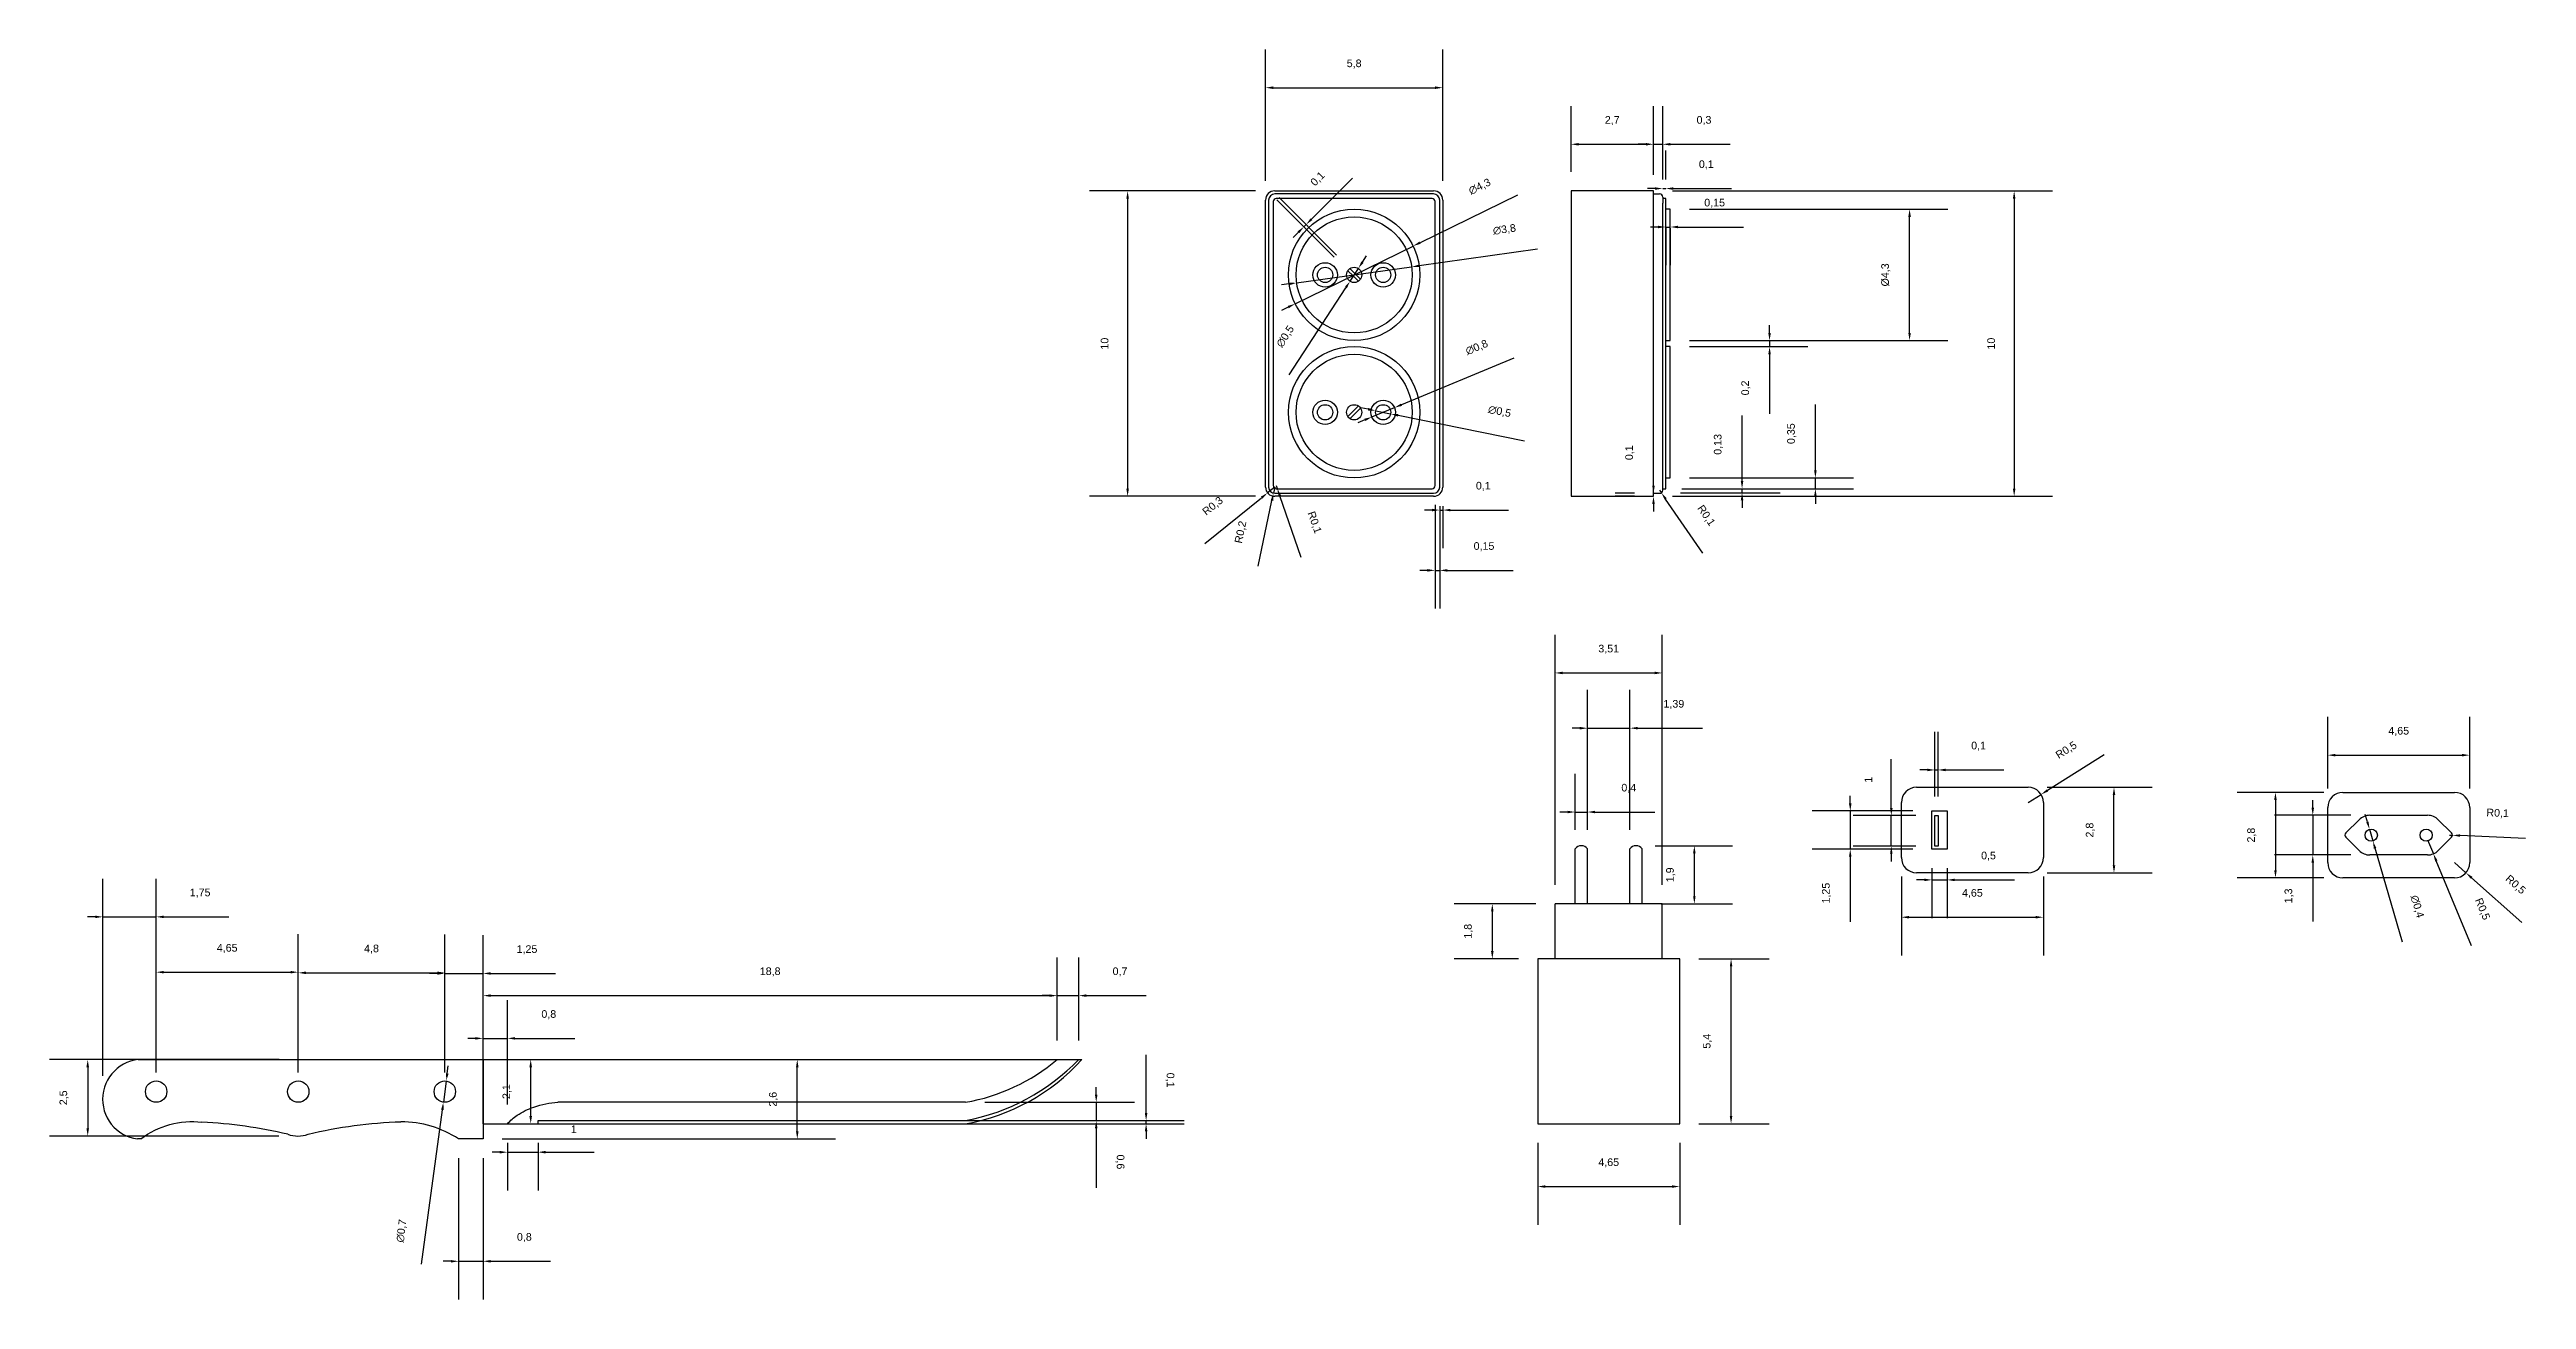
# Model space of a CAD drawing. Header units: millimetres. Extents: x -39.8 to 41.3, y -26.3 to 14.6.
import ezdxf

# ---------------------------------------------------------------- set-up
doc = ezdxf.new("R2010")
doc.units = ezdxf.units.MM
doc.layers.add('Размер', color=3, linetype='Continuous')
doc.styles.get("Standard").update_dxf_attribs({"font": 'arial.ttf'})
doc.dimstyles.new('ISO-25', dxfattribs={"dimtxt": 0.25, "dimasz": 0.25, "dimexe": 1.25, "dimexo": 0.625, "dimtad": 1, "dimtxsty": 'Standard', "dimcen": 2.5, "dimadec": 0, "dimazin": 0, "dimtfac": 1, "dimtmove": 0, "dimatfit": 3, "dimfxl": 1, "dimarcsym": 0})

msp = doc.modelspace()

# ---------------------------------------------------------------- blocks, each defined once
blk = doc.blocks.new('*D1')
at = {"layer": 'Defpoints', "color": 0, "transparency": 16777216}
for p in [(12.7, 11.527), (10, 10), (12.7, 10)]:
    blk.add_point(p, dxfattribs=at)
at = {"layer": 'Размер', "color": 0, "lineweight": -2, "transparency": 16777216}
for p, q in [((10, 10.625), (10, 12.777)), ((12.7, 10.625), (12.7, 12.777)), ((10.25, 11.527), (12.45, 11.527))]:
    blk.add_line(p, q, dxfattribs=at)
at = {"layer": 'Размер', "color": 0, "transparency": 16777216}
for points in [[(10.25, 11.569), (10.25, 11.485), (10, 11.527)], [(12.45, 11.569), (12.45, 11.485), (12.7, 11.527)]]:
    blk.add_solid(points, dxfattribs=at)
at = {"layer": 'Размер', "color": 0, "transparency": 16777216, "insert": (11.35, 12.302), "char_height": 0.25, "attachment_point": 5}
blk.add_mtext('2,7', dxfattribs=at)
blk = doc.blocks.new('*D2')
at = {"layer": 'Defpoints', "color": 0, "transparency": 16777216}
for p in [(13, 11.527), (12.7, 9.9), (13, 9.8)]:
    blk.add_point(p, dxfattribs=at)
at = {"layer": 'Размер', "color": 0, "lineweight": -2, "transparency": 16777216}
for p, q in [((12.7, 10.525), (12.7, 12.777)), ((13, 10.425), (13, 12.777)), ((12.45, 11.527), (12.2, 11.527)), ((12.7, 11.527), (13, 11.527)), ((13.25, 11.527), (15.205, 11.527))]:
    blk.add_line(p, q, dxfattribs=at)
at = {"layer": 'Размер', "color": 0, "transparency": 16777216}
for points in [[(12.45, 11.569), (12.45, 11.485), (12.7, 11.527)], [(13.25, 11.569), (13.25, 11.485), (13, 11.527)]]:
    blk.add_solid(points, dxfattribs=at)
at = {"layer": 'Размер', "color": 0, "transparency": 16777216, "insert": (14.353, 12.302), "char_height": 0.25, "attachment_point": 5}
blk.add_mtext('0,3', dxfattribs=at)
blk = doc.blocks.new('*D3')
at = {"layer": 'Defpoints', "color": 0, "transparency": 16777216}
for p in [(13, 9.75), (13.1, 10.077), (13.1, 9.75)]:
    blk.add_point(p, dxfattribs=at)
at = {"layer": 'Размер', "color": 0, "lineweight": -2, "transparency": 16777216}
for p, q in [((13, 10.375), (13, 11.327)), ((13.1, 10.375), (13.1, 11.327)), ((12.75, 10.077), (12.5, 10.077)), ((13, 10.077), (13.1, 10.077)), ((13.35, 10.077), (15.257, 10.077))]:
    blk.add_line(p, q, dxfattribs=at)
at = {"layer": 'Размер', "color": 0, "transparency": 16777216}
for points in [[(12.75, 10.118), (12.75, 10.035), (13, 10.077)], [(13.35, 10.118), (13.35, 10.035), (13.1, 10.077)]]:
    blk.add_solid(points, dxfattribs=at)
at = {"layer": 'Размер', "color": 0, "transparency": 16777216, "insert": (14.428, 10.852), "char_height": 0.25, "attachment_point": 5}
blk.add_mtext('0,1', dxfattribs=at)
blk = doc.blocks.new('*D4')
at = {"layer": 'Defpoints', "color": 0, "transparency": 16777216}
for p in [(13.1, 9.4), (13.25, 9.4), (13.25, 8.818)]:
    blk.add_point(p, dxfattribs=at)
at = {"layer": 'Размер', "color": 0, "lineweight": -2, "transparency": 16777216}
for p, q in [((12.85, 8.818), (12.6, 8.818)), ((13.1, 8.818), (13.25, 8.818)), ((13.1, 8.775), (13.1, 7.568)), ((13.25, 8.775), (13.25, 7.568)), ((13.5, 8.818), (15.651, 8.818))]:
    blk.add_line(p, q, dxfattribs=at)
at = {"layer": 'Размер', "color": 0, "transparency": 16777216}
for points in [[(12.85, 8.86), (12.85, 8.777), (13.1, 8.818)], [(13.5, 8.86), (13.5, 8.777), (13.25, 8.818)]]:
    blk.add_solid(points, dxfattribs=at)
at = {"layer": 'Размер', "color": 0, "transparency": 16777216, "insert": (14.701, 9.594), "char_height": 0.25, "attachment_point": 5}
blk.add_mtext('0,15', dxfattribs=at)
blk = doc.blocks.new('*D5')
at = {"layer": 'Defpoints', "color": 0, "transparency": 16777216}
for p in [(13.25, 5.1), (13.25, 4.9), (16.499, 4.9)]:
    blk.add_point(p, dxfattribs=at)
at = {"layer": 'Размер', "color": 0, "lineweight": -2, "transparency": 16777216}
for p, q in [((13.875, 5.1), (17.749, 5.1)), ((13.875, 4.9), (17.749, 4.9)), ((16.499, 5.35), (16.499, 5.6)), ((16.499, 5.1), (16.499, 4.9)), ((16.499, 4.65), (16.499, 2.697))]:
    blk.add_line(p, q, dxfattribs=at)
at = {"layer": 'Размер', "color": 0, "transparency": 16777216}
for points in [[(16.457, 5.35), (16.541, 5.35), (16.499, 5.1)], [(16.457, 4.65), (16.541, 4.65), (16.499, 4.9)]]:
    blk.add_solid(points, dxfattribs=at)
at = {"layer": 'Размер', "color": 0, "transparency": 16777216, "insert": (15.724, 3.549), "char_height": 0.25, "attachment_point": 5, "rotation": 90}
blk.add_mtext('0,2', dxfattribs=at)
blk = doc.blocks.new('*D6')
at = {"layer": 'Defpoints', "color": 0, "transparency": 16777216}
for p in [(13.25, 9.4), (21.083, 9.4), (13.25, 5.1)]:
    blk.add_point(p, dxfattribs=at)
at = {"layer": 'Размер', "color": 0, "lineweight": -2, "transparency": 16777216}
for p, q in [((13.875, 9.4), (22.333, 9.4)), ((21.083, 5.35), (21.083, 9.15)), ((13.875, 5.1), (22.333, 5.1))]:
    blk.add_line(p, q, dxfattribs=at)
at = {"layer": 'Размер', "color": 0, "transparency": 16777216}
for points in [[(21.042, 9.15), (21.125, 9.15), (21.083, 9.4)], [(21.042, 5.35), (21.125, 5.35), (21.083, 5.1)]]:
    blk.add_solid(points, dxfattribs=at)
at = {"layer": 'Размер', "color": 0, "transparency": 16777216, "insert": (20.304, 7.25), "char_height": 0.25, "attachment_point": 5, "rotation": 90}
blk.add_mtext('%%C4,3', dxfattribs=at)
blk = doc.blocks.new('*D7')
at = {"layer": 'Defpoints', "color": 0, "transparency": 16777216}
for p in [(12.9, 0.2), (12.957, 0.118)]:
    blk.add_point(p, dxfattribs=at)
at = {"layer": 'Размер', "color": 0, "lineweight": -2, "transparency": 16777216}
for p, q in [((12.9, 0.2), (12.957, 0.118)), ((14.313, -1.858), (13.098, -0.089))]:
    blk.add_line(p, q, dxfattribs=at)
at = {"layer": 'Размер', "color": 0, "transparency": 16777216}
blk.add_solid([(13.132, -0.065), (13.064, -0.112), (12.957, 0.118)], dxfattribs=at)
at = {"layer": 'Размер', "color": 0, "transparency": 16777216, "insert": (14.415, -0.638), "char_height": 0.25, "attachment_point": 5, "rotation": 304.46964}
blk.add_mtext('R0,1', dxfattribs=at)
blk = doc.blocks.new('*D8')
at = {"layer": 'Defpoints', "color": 0, "transparency": 16777216}
for p in [(12.7, 10), (12.7, 0), (24.507, 0)]:
    blk.add_point(p, dxfattribs=at)
at = {"layer": 'Размер', "color": 0, "lineweight": -2, "transparency": 16777216}
for p, q in [((13.325, 10), (25.757, 10)), ((24.507, 9.75), (24.507, 0.25)), ((13.325, 0), (25.757, 0))]:
    blk.add_line(p, q, dxfattribs=at)
at = {"layer": 'Размер', "color": 0, "transparency": 16777216}
for points in [[(24.466, 9.75), (24.549, 9.75), (24.507, 10)], [(24.466, 0.25), (24.549, 0.25), (24.507, 0)]]:
    blk.add_solid(points, dxfattribs=at)
at = {"layer": 'Размер', "color": 0, "transparency": 16777216, "insert": (23.755, 5), "char_height": 0.25, "attachment_point": 5, "rotation": 90}
blk.add_mtext('10', dxfattribs=at)
blk = doc.blocks.new('*D9')
at = {"layer": 'Defpoints', "color": 0, "transparency": 16777216}
for p in [(12.7, 0.1), (12.7, 0.1), (12.7, 0)]:
    blk.add_point(p, dxfattribs=at)
at = {"layer": 'Размер', "color": 0, "lineweight": -2, "transparency": 16777216}
for p, q in [((12.7, 0.35), (12.7, 2.257)), ((12.075, 0.1), (11.45, 0.1)), ((12.075, 0), (11.45, 0)), ((12.7, 0), (12.7, 0.1)), ((12.7, -0.25), (12.7, -0.5))]:
    blk.add_line(p, q, dxfattribs=at)
at = {"layer": 'Размер', "color": 0, "transparency": 16777216}
for points in [[(12.658, 0.35), (12.742, 0.35), (12.7, 0.1)], [(12.658, -0.25), (12.742, -0.25), (12.7, 0)]]:
    blk.add_solid(points, dxfattribs=at)
at = {"layer": 'Размер', "color": 0, "transparency": 16777216, "insert": (11.925, 1.428), "char_height": 0.25, "attachment_point": 5, "rotation": 90}
blk.add_mtext('0,1', dxfattribs=at)
blk = doc.blocks.new('*D10')
at = {"layer": 'Defpoints', "color": 0, "transparency": 16777216}
for p in [(12.957, 0.118), (13, 0.25), (15.599, 0.25)]:
    blk.add_point(p, dxfattribs=at)
at = {"layer": 'Размер', "color": 0, "lineweight": -2, "transparency": 16777216}
for p, q in [((15.599, 0.5), (15.599, 2.649)), ((13.582, 0.118), (16.849, 0.118)), ((13.625, 0.25), (16.849, 0.25)), ((15.599, 0.118), (15.599, 0.25)), ((15.599, -0.132), (15.599, -0.382))]:
    blk.add_line(p, q, dxfattribs=at)
at = {"layer": 'Размер', "color": 0, "transparency": 16777216}
for points in [[(15.557, 0.5), (15.641, 0.5), (15.599, 0.25)], [(15.557, -0.132), (15.641, -0.132), (15.599, 0.118)]]:
    blk.add_solid(points, dxfattribs=at)
at = {"layer": 'Размер', "color": 0, "transparency": 16777216, "insert": (14.824, 1.7), "char_height": 0.25, "attachment_point": 5, "rotation": 90}
blk.add_mtext('0,13', dxfattribs=at)
blk = doc.blocks.new('*D11')
at = {"layer": 'Defpoints', "color": 0, "transparency": 16777216}
for p in [(13.1, 0.25), (13.25, 0.6), (17.999, 0.6)]:
    blk.add_point(p, dxfattribs=at)
at = {"layer": 'Размер', "color": 0, "lineweight": -2, "transparency": 16777216}
for p, q in [((17.999, 0.85), (17.999, 3.001)), ((13.725, 0.25), (19.249, 0.25)), ((13.875, 0.6), (19.249, 0.6)), ((17.999, 0.25), (17.999, 0.6)), ((17.999, 0), (17.999, -0.25))]:
    blk.add_line(p, q, dxfattribs=at)
at = {"layer": 'Размер', "color": 0, "transparency": 16777216}
for points in [[(17.957, 0.85), (18.041, 0.85), (17.999, 0.6)], [(17.957, 0), (18.041, 0), (17.999, 0.25)]]:
    blk.add_solid(points, dxfattribs=at)
at = {"layer": 'Размер', "color": 0, "transparency": 16777216, "insert": (17.224, 2.051), "char_height": 0.25, "attachment_point": 5, "rotation": 90}
blk.add_mtext('0,35', dxfattribs=at)
blk = doc.blocks.new('*D12')
at = {"layer": 'Defpoints', "color": 0, "transparency": 16777216}
for p in [(5.8, 13.379), (0, 9.7), (5.8, 9.7)]:
    blk.add_point(p, dxfattribs=at)
at = {"layer": 'Размер', "color": 0, "lineweight": -2, "transparency": 16777216}
for p, q in [((0, 10.325), (0, 14.629)), ((5.8, 10.325), (5.8, 14.629)), ((0.25, 13.379), (5.55, 13.379))]:
    blk.add_line(p, q, dxfattribs=at)
at = {"layer": 'Размер', "color": 0, "transparency": 16777216}
for points in [[(0.25, 13.421), (0.25, 13.337), (0, 13.379)], [(5.55, 13.421), (5.55, 13.337), (5.8, 13.379)]]:
    blk.add_solid(points, dxfattribs=at)
at = {"layer": 'Размер', "color": 0, "transparency": 16777216, "insert": (2.9, 14.154), "char_height": 0.25, "attachment_point": 5}
blk.add_mtext('5,8', dxfattribs=at)
blk = doc.blocks.new('*D13')
at = {"layer": 'Defpoints', "color": 0, "transparency": 16777216}
for p in [(0.3, 10), (-4.516, 0), (0.3, 0)]:
    blk.add_point(p, dxfattribs=at)
at = {"layer": 'Размер', "color": 0, "lineweight": -2, "transparency": 16777216}
for p, q in [((-0.325, 10), (-5.766, 10)), ((-4.516, 9.75), (-4.516, 0.25)), ((-0.325, 0), (-5.766, 0))]:
    blk.add_line(p, q, dxfattribs=at)
at = {"layer": 'Размер', "color": 0, "transparency": 16777216}
for points in [[(-4.558, 9.75), (-4.475, 9.75), (-4.516, 10)], [(-4.558, 0.25), (-4.475, 0.25), (-4.516, 0)]]:
    blk.add_solid(points, dxfattribs=at)
at = {"layer": 'Размер', "color": 0, "transparency": 16777216, "insert": (-5.269, 5), "char_height": 0.25, "attachment_point": 5, "rotation": 90}
blk.add_mtext('10', dxfattribs=at)
blk = doc.blocks.new('*D14')
at = {"layer": 'Defpoints', "color": 0, "transparency": 16777216}
for p in [(5.7, 0.3), (5.8, 0.3), (5.8, -0.451)]:
    blk.add_point(p, dxfattribs=at)
at = {"layer": 'Размер', "color": 0, "lineweight": -2, "transparency": 16777216}
for p, q in [((5.45, -0.451), (5.2, -0.451)), ((5.7, -0.325), (5.7, -1.701)), ((5.7, -0.451), (5.8, -0.451)), ((5.8, -0.325), (5.8, -1.701)), ((6.05, -0.451), (7.957, -0.451))]:
    blk.add_line(p, q, dxfattribs=at)
at = {"layer": 'Размер', "color": 0, "transparency": 16777216}
for points in [[(5.45, -0.409), (5.45, -0.492), (5.7, -0.451)], [(6.05, -0.409), (6.05, -0.492), (5.8, -0.451)]]:
    blk.add_solid(points, dxfattribs=at)
at = {"layer": 'Размер', "color": 0, "transparency": 16777216, "insert": (7.128, 0.325), "char_height": 0.25, "attachment_point": 5}
blk.add_mtext('0,1', dxfattribs=at)
blk = doc.blocks.new('*D15')
at = {"layer": 'Defpoints', "color": 0, "transparency": 16777216}
for p in [(5.55, 0.35), (5.7, 0.3), (5.7, -2.425)]:
    blk.add_point(p, dxfattribs=at)
at = {"layer": 'Размер', "color": 0, "lineweight": -2, "transparency": 16777216}
for p, q in [((5.55, -0.275), (5.55, -3.675)), ((5.7, -0.325), (5.7, -3.675)), ((5.3, -2.425), (5.05, -2.425)), ((5.55, -2.425), (5.7, -2.425)), ((5.95, -2.425), (8.101, -2.425))]:
    blk.add_line(p, q, dxfattribs=at)
at = {"layer": 'Размер', "color": 0, "transparency": 16777216}
for points in [[(5.3, -2.383), (5.3, -2.467), (5.55, -2.425)], [(5.95, -2.383), (5.95, -2.467), (5.7, -2.425)]]:
    blk.add_solid(points, dxfattribs=at)
at = {"layer": 'Размер', "color": 0, "transparency": 16777216, "insert": (7.151, -1.65), "char_height": 0.25, "attachment_point": 5}
blk.add_mtext('0,15', dxfattribs=at)
blk = doc.blocks.new('*D16')
at = {"layer": 'Defpoints', "color": 0, "transparency": 16777216}
for p in [(0.066, 0.112), (0.3, 0.3)]:
    blk.add_point(p, dxfattribs=at)
at = {"layer": 'Размер', "color": 0, "lineweight": -2, "transparency": 16777216}
for p, q in [((0.3, 0.3), (0.066, 0.112)), ((-1.991, -1.544), (-0.128, -0.045))]:
    blk.add_line(p, q, dxfattribs=at)
at = {"layer": 'Размер', "color": 0, "transparency": 16777216}
blk.add_solid([(-0.155, -0.012), (-0.102, -0.077), (0.066, 0.112)], dxfattribs=at)
at = {"layer": 'Размер', "color": 0, "transparency": 16777216, "insert": (-1.72, -0.33), "char_height": 0.25, "attachment_point": 5, "rotation": 38.82288}
blk.add_mtext('R0,3', dxfattribs=at)
blk = doc.blocks.new('*D17')
at = {"layer": 'Defpoints', "color": 0, "transparency": 16777216}
for p in [(0.259, 0.104), (0.3, 0.3)]:
    blk.add_point(p, dxfattribs=at)
at = {"layer": 'Размер', "color": 0, "lineweight": -2, "transparency": 16777216}
for p, q in [((0.3, 0.3), (0.259, 0.104)), ((-0.24, -2.286), (0.208, -0.14))]:
    blk.add_line(p, q, dxfattribs=at)
at = {"layer": 'Размер', "color": 0, "transparency": 16777216}
blk.add_solid([(0.167, -0.132), (0.249, -0.149), (0.259, 0.104)], dxfattribs=at)
at = {"layer": 'Размер', "color": 0, "transparency": 16777216, "insert": (-0.801, -1.177), "char_height": 0.25, "attachment_point": 5, "rotation": 78.19531}
blk.add_mtext('R0,2', dxfattribs=at)
blk = doc.blocks.new('*D18')
at = {"layer": 'Defpoints', "color": 0, "transparency": 16777216}
for p in [(0.35, 0.35), (0.383, 0.256)]:
    blk.add_point(p, dxfattribs=at)
at = {"layer": 'Размер', "color": 0, "lineweight": -2, "transparency": 16777216}
for p, q in [((0.35, 0.35), (0.383, 0.256)), ((1.169, -2.008), (0.465, 0.019))]:
    blk.add_line(p, q, dxfattribs=at)
blk.add_arc((0.35, 0.35), 0.1, 270, 289.15624, dxfattribs=at)
at = {"layer": 'Размер', "color": 0, "transparency": 16777216}
blk.add_solid([(0.504, 0.033), (0.425, 0.006), (0.383, 0.256)], dxfattribs=at)
at = {"layer": 'Размер', "color": 0, "transparency": 16777216, "insert": (1.59, -0.858), "char_height": 0.25, "attachment_point": 5, "rotation": 289.15624}
blk.add_mtext('R0,1', dxfattribs=at)
blk = doc.blocks.new('*D19')
at = {"layer": 'Defpoints', "color": 0, "transparency": 16777216}
for p in [(4.831, 8.195), (0.969, 6.305)]:
    blk.add_point(p, dxfattribs=at)
at = {"layer": 'Размер', "color": 0, "lineweight": -2, "transparency": 16777216}
for p, q in [((8.246, 9.864), (5.056, 8.304)), ((0.969, 6.305), (4.831, 8.195)), ((0.744, 6.196), (0.519, 6.086))]:
    blk.add_line(p, q, dxfattribs=at)
at = {"layer": 'Размер', "color": 0, "transparency": 16777216}
for points in [[(5.038, 8.342), (5.074, 8.267), (4.831, 8.195)], [(0.726, 6.233), (0.762, 6.158), (0.969, 6.305)]]:
    blk.add_solid(points, dxfattribs=at)
at = {"layer": 'Размер', "color": 0, "transparency": 16777216, "insert": (7.015, 10.13), "char_height": 0.25, "attachment_point": 5, "rotation": 26.06129}
blk.add_mtext('∅4,3', dxfattribs=at)
blk = doc.blocks.new('*D20')
at = {"layer": 'Defpoints', "color": 0, "transparency": 16777216}
for p in [(4.782, 7.512), (1.018, 6.988)]:
    blk.add_point(p, dxfattribs=at)
at = {"layer": 'Размер', "color": 0, "lineweight": -2, "transparency": 16777216}
for p, q in [((1.018, 6.988), (4.782, 7.512)), ((8.907, 8.087), (5.029, 7.547)), ((0.771, 6.953), (0.523, 6.919))]:
    blk.add_line(p, q, dxfattribs=at)
at = {"layer": 'Размер', "color": 0, "transparency": 16777216}
for points in [[(5.024, 7.588), (5.035, 7.506), (4.782, 7.512)], [(0.765, 6.994), (0.776, 6.912), (1.018, 6.988)]]:
    blk.add_solid(points, dxfattribs=at)
at = {"layer": 'Размер', "color": 0, "transparency": 16777216, "insert": (7.82, 8.723), "char_height": 0.25, "attachment_point": 5, "rotation": 7.93545}
blk.add_mtext('∅3,8', dxfattribs=at)
blk = doc.blocks.new('*D21')
at = {"layer": 'Defpoints', "color": 0, "transparency": 16777216}
for p in [(3.036, 7.46), (2.764, 7.04)]:
    blk.add_point(p, dxfattribs=at)
at = {"layer": 'Размер', "color": 0, "lineweight": -2, "transparency": 16777216}
for p, q in [((3.036, 7.46), (2.764, 7.04)), ((3.173, 7.669), (3.309, 7.879)), ((0.77, 3.974), (2.627, 6.831))]:
    blk.add_line(p, q, dxfattribs=at)
at = {"layer": 'Размер', "color": 0, "transparency": 16777216}
for points in [[(3.138, 7.692), (3.207, 7.646), (3.036, 7.46)], [(2.593, 6.854), (2.662, 6.808), (2.764, 7.04)]]:
    blk.add_solid(points, dxfattribs=at)
at = {"layer": 'Размер', "color": 0, "transparency": 16777216, "insert": (0.656, 5.228), "char_height": 0.25, "attachment_point": 5, "rotation": 56.97136}
blk.add_mtext('∅0,5', dxfattribs=at)
blk = doc.blocks.new('*D22')
at = {"layer": 'Defpoints', "color": 0, "transparency": 16777216}
for p in [(1.325, 8.896), (2.691, 7.388), (2.762, 7.459)]:
    blk.add_point(p, dxfattribs=at)
at = {"layer": 'Размер', "color": 0, "lineweight": -2, "transparency": 16777216}
for p, q in [((2.32, 7.901), (0.441, 9.78)), ((1.501, 9.073), (2.85, 10.421)), ((2.249, 7.83), (0.37, 9.709)), ((1.077, 8.649), (0.9, 8.472)), ((1.254, 8.825), (1.325, 8.896))]:
    blk.add_line(p, q, dxfattribs=at)
at = {"layer": 'Размер', "color": 0, "transparency": 16777216}
for points in [[(1.472, 9.102), (1.531, 9.043), (1.325, 8.896)], [(1.048, 8.678), (1.107, 8.619), (1.254, 8.825)]]:
    blk.add_solid(points, dxfattribs=at)
at = {"layer": 'Размер', "color": 0, "transparency": 16777216, "insert": (1.716, 10.384), "char_height": 0.25, "attachment_point": 5, "rotation": 45}
blk.add_mtext('0,1', dxfattribs=at)
blk = doc.blocks.new('*D23')
at = {"layer": 'Defpoints', "color": 0, "transparency": 16777216}
for p in [(3.48, 2.597), (4.22, 2.903)]:
    blk.add_point(p, dxfattribs=at)
at = {"layer": 'Размер', "color": 0, "lineweight": -2, "transparency": 16777216}
for p, q in [((8.131, 4.523), (4.451, 2.999)), ((3.249, 2.501), (3.019, 2.406)), ((3.48, 2.597), (4.22, 2.903))]:
    blk.add_line(p, q, dxfattribs=at)
at = {"layer": 'Размер', "color": 0, "transparency": 16777216}
for points in [[(3.234, 2.54), (3.265, 2.463), (3.48, 2.597)], [(4.435, 3.037), (4.466, 2.96), (4.22, 2.903)]]:
    blk.add_solid(points, dxfattribs=at)
at = {"layer": 'Размер', "color": 0, "transparency": 16777216, "insert": (6.919, 4.865), "char_height": 0.25, "attachment_point": 5, "rotation": 22.50309}
blk.add_mtext('∅0,8', dxfattribs=at)
blk = doc.blocks.new('*D24')
at = {"layer": 'Defpoints', "color": 0, "transparency": 16777216}
for p in [(3.605, 2.8), (4.095, 2.7)]:
    blk.add_point(p, dxfattribs=at)
at = {"layer": 'Размер', "color": 0, "lineweight": -2, "transparency": 16777216}
for p, q in [((3.36, 2.85), (3.115, 2.901)), ((3.605, 2.8), (4.095, 2.7)), ((8.472, 1.802), (4.34, 2.65))]:
    blk.add_line(p, q, dxfattribs=at)
at = {"layer": 'Размер', "color": 0, "transparency": 16777216}
for points in [[(3.369, 2.891), (3.352, 2.81), (3.605, 2.8)], [(4.348, 2.69), (4.331, 2.609), (4.095, 2.7)]]:
    blk.add_solid(points, dxfattribs=at)
at = {"layer": 'Размер', "color": 0, "transparency": 16777216, "insert": (7.659, 2.765), "char_height": 0.25, "attachment_point": 5, "rotation": 348.41365}
blk.add_mtext('∅0,5', dxfattribs=at)
blk = doc.blocks.new('*D30')
at = {"layer": 'Defpoints', "color": 0, "transparency": 16777216}
for p in [(21.814, -10.304), (19.141, -11.554), (21.814, -11.554)]:
    blk.add_point(p, dxfattribs=at)
at = {"layer": 'Размер', "color": 0, "lineweight": -2, "transparency": 16777216}
for p, q in [((21.189, -10.304), (17.891, -10.304)), ((19.141, -10.054), (19.141, -9.804)), ((19.141, -10.304), (19.141, -11.554)), ((21.189, -11.554), (17.891, -11.554)), ((19.141, -11.804), (19.141, -13.932))]:
    blk.add_line(p, q, dxfattribs=at)
at = {"layer": 'Размер', "color": 0, "transparency": 16777216}
for points in [[(19.099, -10.054), (19.183, -10.054), (19.141, -10.304)], [(19.099, -11.804), (19.183, -11.804), (19.141, -11.554)]]:
    blk.add_solid(points, dxfattribs=at)
at = {"layer": 'Размер', "color": 0, "transparency": 16777216, "insert": (18.366, -12.993), "char_height": 0.25, "attachment_point": 5, "rotation": 90}
blk.add_mtext('1,25', dxfattribs=at)
blk = doc.blocks.new('*D31')
at = {"layer": 'Defpoints', "color": 0, "transparency": 16777216}
for p in [(20.485, -10.454), (21.914, -10.454), (21.914, -11.454)]:
    blk.add_point(p, dxfattribs=at)
at = {"layer": 'Размер', "color": 0, "lineweight": -2, "transparency": 16777216}
for p, q in [((20.485, -10.204), (20.485, -8.612)), ((21.289, -10.454), (19.235, -10.454)), ((20.485, -11.454), (20.485, -10.454)), ((21.289, -11.454), (19.235, -11.454)), ((20.485, -11.704), (20.485, -11.954))]:
    blk.add_line(p, q, dxfattribs=at)
at = {"layer": 'Размер', "color": 0, "transparency": 16777216}
for points in [[(20.444, -10.204), (20.527, -10.204), (20.485, -10.454)], [(20.444, -11.704), (20.527, -11.704), (20.485, -11.454)]]:
    blk.add_solid(points, dxfattribs=at)
at = {"layer": 'Размер', "color": 0, "transparency": 16777216, "insert": (19.735, -9.283), "char_height": 0.25, "attachment_point": 5, "rotation": 90}
blk.add_mtext('1', dxfattribs=at)
blk = doc.blocks.new('*D32')
at = {"layer": 'Defpoints', "color": 0, "transparency": 16777216}
for p in [(22.014, -8.96), (21.914, -10.454), (22.014, -10.454)]:
    blk.add_point(p, dxfattribs=at)
at = {"layer": 'Размер', "color": 0, "lineweight": -2, "transparency": 16777216}
for p, q in [((21.914, -9.829), (21.914, -7.71)), ((22.014, -9.829), (22.014, -7.71)), ((21.664, -8.96), (21.414, -8.96)), ((21.914, -8.96), (22.014, -8.96)), ((22.264, -8.96), (24.171, -8.96))]:
    blk.add_line(p, q, dxfattribs=at)
at = {"layer": 'Размер', "color": 0, "transparency": 16777216}
for points in [[(21.664, -8.918), (21.664, -9.001), (21.914, -8.96)], [(22.264, -8.918), (22.264, -9.001), (22.014, -8.96)]]:
    blk.add_solid(points, dxfattribs=at)
at = {"layer": 'Размер', "color": 0, "transparency": 16777216, "insert": (23.342, -8.184), "char_height": 0.25, "attachment_point": 5}
blk.add_mtext('0,1', dxfattribs=at)
blk = doc.blocks.new('*D33')
at = {"layer": 'Defpoints', "color": 0, "transparency": 16777216}
for p in [(24.964, -10.029), (25.387, -9.763)]:
    blk.add_point(p, dxfattribs=at)
at = {"layer": 'Размер', "color": 0, "lineweight": -2, "transparency": 16777216}
for p, q in [((27.458, -8.46), (25.599, -9.63)), ((24.964, -10.029), (25.387, -9.763))]:
    blk.add_line(p, q, dxfattribs=at)
at = {"layer": 'Размер', "color": 0, "transparency": 16777216}
blk.add_solid([(25.576, -9.595), (25.621, -9.665), (25.387, -9.763)], dxfattribs=at)
at = {"layer": 'Размер', "color": 0, "transparency": 16777216, "insert": (26.221, -8.322), "char_height": 0.25, "attachment_point": 5, "rotation": 32.17804}
blk.add_mtext('R0,5', dxfattribs=at)
blk = doc.blocks.new('*D34')
at = {"layer": 'Defpoints', "color": 0, "transparency": 16777216}
for p in [(20.814, -11.829), (25.464, -11.829), (25.464, -13.782)]:
    blk.add_point(p, dxfattribs=at)
at = {"layer": 'Размер', "color": 0, "lineweight": -2, "transparency": 16777216}
for p, q in [((20.814, -12.454), (20.814, -15.032)), ((25.464, -12.454), (25.464, -15.032)), ((21.064, -13.782), (25.214, -13.782))]:
    blk.add_line(p, q, dxfattribs=at)
at = {"layer": 'Размер', "color": 0, "transparency": 16777216}
for points in [[(21.064, -13.74), (21.064, -13.824), (20.814, -13.782)], [(25.214, -13.74), (25.214, -13.824), (25.464, -13.782)]]:
    blk.add_solid(points, dxfattribs=at)
at = {"layer": 'Размер', "color": 0, "transparency": 16777216, "insert": (23.139, -13.007), "char_height": 0.25, "attachment_point": 5}
blk.add_mtext('4,65', dxfattribs=at)
blk = doc.blocks.new('*D35')
at = {"layer": 'Defpoints', "color": 0, "transparency": 16777216}
for p in [(24.964, -9.529), (27.775, -9.529), (24.964, -12.329)]:
    blk.add_point(p, dxfattribs=at)
at = {"layer": 'Размер', "color": 0, "lineweight": -2, "transparency": 16777216}
for p, q in [((25.589, -9.529), (29.025, -9.529)), ((27.775, -12.079), (27.775, -9.779)), ((25.589, -12.329), (29.025, -12.329))]:
    blk.add_line(p, q, dxfattribs=at)
at = {"layer": 'Размер', "color": 0, "transparency": 16777216}
for points in [[(27.733, -9.779), (27.817, -9.779), (27.775, -9.529)], [(27.733, -12.079), (27.817, -12.079), (27.775, -12.329)]]:
    blk.add_solid(points, dxfattribs=at)
at = {"layer": 'Размер', "color": 0, "transparency": 16777216, "insert": (27, -10.929), "char_height": 0.25, "attachment_point": 5, "rotation": 90}
blk.add_mtext('2,8', dxfattribs=at)
blk = doc.blocks.new('*D36')
at = {"layer": 'Defpoints', "color": 0, "transparency": 16777216}
for p in [(21.814, -11.554), (22.314, -11.554), (22.314, -12.56)]:
    blk.add_point(p, dxfattribs=at)
at = {"layer": 'Размер', "color": 0, "lineweight": -2, "transparency": 16777216}
for p, q in [((21.564, -12.56), (21.314, -12.56)), ((21.814, -12.179), (21.814, -13.81)), ((21.814, -12.56), (22.314, -12.56)), ((22.314, -12.179), (22.314, -13.81)), ((22.564, -12.56), (24.521, -12.56))]:
    blk.add_line(p, q, dxfattribs=at)
at = {"layer": 'Размер', "color": 0, "transparency": 16777216}
for points in [[(21.564, -12.518), (21.564, -12.602), (21.814, -12.56)], [(22.564, -12.518), (22.564, -12.602), (22.314, -12.56)]]:
    blk.add_solid(points, dxfattribs=at)
at = {"layer": 'Размер', "color": 0, "transparency": 16777216, "insert": (23.667, -11.785), "char_height": 0.25, "attachment_point": 5}
blk.add_mtext('0,5', dxfattribs=at)
blk = doc.blocks.new('*D37')
at = {"layer": 'Defpoints', "color": 0, "transparency": 16777216}
for p in [(39.421, -8.476), (34.771, -10.194), (39.421, -10.194)]:
    blk.add_point(p, dxfattribs=at)
at = {"layer": 'Размер', "color": 0, "lineweight": -2, "transparency": 16777216}
for p, q in [((34.771, -9.569), (34.771, -7.226)), ((39.421, -9.569), (39.421, -7.226)), ((35.021, -8.476), (39.171, -8.476))]:
    blk.add_line(p, q, dxfattribs=at)
at = {"layer": 'Размер', "color": 0, "transparency": 16777216}
for points in [[(35.021, -8.434), (35.021, -8.517), (34.771, -8.476)], [(39.171, -8.434), (39.171, -8.517), (39.421, -8.476)]]:
    blk.add_solid(points, dxfattribs=at)
at = {"layer": 'Размер', "color": 0, "transparency": 16777216, "insert": (37.096, -7.7), "char_height": 0.25, "attachment_point": 5}
blk.add_mtext('4,65', dxfattribs=at)
blk = doc.blocks.new('*D38')
at = {"layer": 'Defpoints', "color": 0, "transparency": 16777216}
for p in [(35.271, -9.694), (33.061, -12.494), (35.271, -12.494)]:
    blk.add_point(p, dxfattribs=at)
at = {"layer": 'Размер', "color": 0, "lineweight": -2, "transparency": 16777216}
for p, q in [((34.646, -9.694), (31.811, -9.694)), ((33.061, -9.944), (33.061, -12.244)), ((34.646, -12.494), (31.811, -12.494))]:
    blk.add_line(p, q, dxfattribs=at)
at = {"layer": 'Размер', "color": 0, "transparency": 16777216}
for points in [[(33.019, -9.944), (33.102, -9.944), (33.061, -9.694)], [(33.019, -12.244), (33.102, -12.244), (33.061, -12.494)]]:
    blk.add_solid(points, dxfattribs=at)
at = {"layer": 'Размер', "color": 0, "transparency": 16777216, "insert": (32.285, -11.094), "char_height": 0.25, "attachment_point": 5, "rotation": 90}
blk.add_mtext('2,8', dxfattribs=at)
blk = doc.blocks.new('*D39')
at = {"layer": 'Defpoints', "color": 0, "transparency": 16777216}
for p in [(36.153, -10.444), (34.282, -11.744), (36.153, -11.744)]:
    blk.add_point(p, dxfattribs=at)
at = {"layer": 'Размер', "color": 0, "lineweight": -2, "transparency": 16777216}
for p, q in [((35.528, -10.444), (33.032, -10.444)), ((34.282, -10.194), (34.282, -9.944)), ((34.282, -10.444), (34.282, -11.744)), ((35.528, -11.744), (33.032, -11.744)), ((34.282, -11.994), (34.282, -13.926))]:
    blk.add_line(p, q, dxfattribs=at)
at = {"layer": 'Размер', "color": 0, "transparency": 16777216}
for points in [[(34.24, -10.194), (34.324, -10.194), (34.282, -10.444)], [(34.24, -11.994), (34.324, -11.994), (34.282, -11.744)]]:
    blk.add_solid(points, dxfattribs=at)
at = {"layer": 'Размер', "color": 0, "transparency": 16777216, "insert": (33.507, -13.085), "char_height": 0.25, "attachment_point": 5, "rotation": 90}
blk.add_mtext('1,3', dxfattribs=at)
blk = doc.blocks.new('*D40')
at = {"layer": 'Defpoints', "color": 0, "transparency": 16777216}
for p in [(38.921, -11.994), (39.295, -12.326)]:
    blk.add_point(p, dxfattribs=at)
at = {"layer": 'Размер', "color": 0, "lineweight": -2, "transparency": 16777216}
for p, q in [((38.921, -11.994), (39.295, -12.326)), ((41.124, -13.95), (39.482, -12.492))]:
    blk.add_line(p, q, dxfattribs=at)
at = {"layer": 'Размер', "color": 0, "transparency": 16777216}
blk.add_solid([(39.509, -12.461), (39.454, -12.523), (39.295, -12.326)], dxfattribs=at)
at = {"layer": 'Размер', "color": 0, "transparency": 16777216, "insert": (40.911, -12.724), "char_height": 0.25, "attachment_point": 5, "rotation": 318.40538}
blk.add_mtext('R0,5', dxfattribs=at)
blk = doc.blocks.new('*D41')
at = {"layer": 'Defpoints', "color": 0, "transparency": 16777216}
for p in [(38.754, -11.094), (38.854, -11.098)]:
    blk.add_point(p, dxfattribs=at)
at = {"layer": 'Размер', "color": 0, "lineweight": -2, "transparency": 16777216}
for p, q in [((38.754, -11.094), (38.854, -11.098)), ((41.248, -11.203), (39.104, -11.109))]:
    blk.add_line(p, q, dxfattribs=at)
at = {"layer": 'Размер', "color": 0, "transparency": 16777216}
blk.add_solid([(39.106, -11.068), (39.102, -11.151), (38.854, -11.098)], dxfattribs=at)
at = {"layer": 'Размер', "color": 0, "transparency": 16777216, "insert": (40.334, -10.387), "char_height": 0.25, "attachment_point": 5, "rotation": 357.51034}
blk.add_mtext('R0,1', dxfattribs=at)
blk = doc.blocks.new('*D42')
at = {"layer": 'Defpoints', "color": 0, "transparency": 16777216}
for p in [(38.039, -11.244), (38.231, -11.706)]:
    blk.add_point(p, dxfattribs=at)
at = {"layer": 'Размер', "color": 0, "lineweight": -2, "transparency": 16777216}
for p, q in [((38.039, -11.244), (38.231, -11.706)), ((39.483, -14.714), (38.327, -11.937))]:
    blk.add_line(p, q, dxfattribs=at)
at = {"layer": 'Размер', "color": 0, "transparency": 16777216}
blk.add_solid([(38.365, -11.921), (38.288, -11.953), (38.231, -11.706)], dxfattribs=at)
at = {"layer": 'Размер', "color": 0, "transparency": 16777216, "insert": (39.824, -13.518), "char_height": 0.25, "attachment_point": 5, "rotation": 292.59551}
blk.add_mtext('R0,5', dxfattribs=at)
blk = doc.blocks.new('*D43')
at = {"layer": 'Defpoints', "color": 0, "transparency": 16777216}
for p in [(36.14, -10.902), (36.252, -11.286)]:
    blk.add_point(p, dxfattribs=at)
at = {"layer": 'Размер', "color": 0, "lineweight": -2, "transparency": 16777216}
for p, q in [((36.07, -10.662), (36, -10.422)), ((36.14, -10.902), (36.252, -11.286)), ((37.217, -14.601), (36.321, -11.526))]:
    blk.add_line(p, q, dxfattribs=at)
at = {"layer": 'Размер', "color": 0, "transparency": 16777216}
for points in [[(36.11, -10.65), (36.03, -10.674), (36.14, -10.902)], [(36.361, -11.515), (36.281, -11.538), (36.252, -11.286)]]:
    blk.add_solid(points, dxfattribs=at)
at = {"layer": 'Размер', "color": 0, "transparency": 16777216, "insert": (37.689, -13.435), "char_height": 0.25, "attachment_point": 5, "rotation": 286.2382}
blk.add_mtext('∅0,4', dxfattribs=at)
blk = doc.blocks.new('*D44')
at = {"layer": 'Defpoints', "color": 0, "transparency": 16777216}
for p in [(10.538, -10.338), (10.138, -11.543), (10.538, -11.543)]:
    blk.add_point(p, dxfattribs=at)
at = {"layer": 'Размер', "color": 0, "lineweight": -2, "transparency": 16777216}
for p, q in [((10.138, -10.918), (10.138, -9.088)), ((10.538, -10.918), (10.538, -9.088)), ((9.888, -10.338), (9.638, -10.338)), ((10.138, -10.338), (10.538, -10.338)), ((10.788, -10.338), (12.742, -10.338))]:
    blk.add_line(p, q, dxfattribs=at)
at = {"layer": 'Размер', "color": 0, "transparency": 16777216}
for points in [[(9.888, -10.296), (9.888, -10.379), (10.138, -10.338)], [(10.788, -10.296), (10.788, -10.379), (10.538, -10.338)]]:
    blk.add_solid(points, dxfattribs=at)
at = {"layer": 'Размер', "color": 0, "transparency": 16777216, "insert": (11.89, -9.563), "char_height": 0.25, "attachment_point": 5}
blk.add_mtext('0,4', dxfattribs=at)
blk = doc.blocks.new('*D45')
at = {"layer": 'Defpoints', "color": 0, "transparency": 16777216}
for p in [(11.928, -7.592), (10.538, -11.543), (11.928, -11.543)]:
    blk.add_point(p, dxfattribs=at)
at = {"layer": 'Размер', "color": 0, "lineweight": -2, "transparency": 16777216}
for p, q in [((10.538, -10.918), (10.538, -6.342)), ((11.928, -10.918), (11.928, -6.342)), ((10.288, -7.592), (10.038, -7.592)), ((10.538, -7.592), (11.928, -7.592)), ((12.178, -7.592), (14.304, -7.592))]:
    blk.add_line(p, q, dxfattribs=at)
at = {"layer": 'Размер', "color": 0, "transparency": 16777216}
for points in [[(10.288, -7.55), (10.288, -7.634), (10.538, -7.592)], [(12.178, -7.55), (12.178, -7.634), (11.928, -7.592)]]:
    blk.add_solid(points, dxfattribs=at)
at = {"layer": 'Размер', "color": 0, "transparency": 16777216, "insert": (13.366, -6.817), "char_height": 0.25, "attachment_point": 5}
blk.add_mtext('1,39', dxfattribs=at)
blk = doc.blocks.new('*D46')
at = {"layer": 'Defpoints', "color": 0, "transparency": 16777216}
for p in [(12.128, -11.443), (14.037, -11.443), (12.328, -13.343)]:
    blk.add_point(p, dxfattribs=at)
at = {"layer": 'Размер', "color": 0, "lineweight": -2, "transparency": 16777216}
for p, q in [((12.753, -11.443), (15.287, -11.443)), ((14.037, -13.093), (14.037, -11.693)), ((12.953, -13.343), (15.287, -13.343))]:
    blk.add_line(p, q, dxfattribs=at)
at = {"layer": 'Размер', "color": 0, "transparency": 16777216}
for points in [[(13.995, -11.693), (14.079, -11.693), (14.037, -11.443)], [(13.995, -13.093), (14.079, -13.093), (14.037, -13.343)]]:
    blk.add_solid(points, dxfattribs=at)
at = {"layer": 'Размер', "color": 0, "transparency": 16777216, "insert": (13.262, -12.393), "char_height": 0.25, "attachment_point": 5, "rotation": 90}
blk.add_mtext('1,9', dxfattribs=at)
blk = doc.blocks.new('*D47')
at = {"layer": 'Defpoints', "color": 0, "transparency": 16777216}
for p in [(9.478, -13.343), (7.423, -15.143), (8.908, -15.143)]:
    blk.add_point(p, dxfattribs=at)
at = {"layer": 'Размер', "color": 0, "lineweight": -2, "transparency": 16777216}
for p, q in [((8.853, -13.343), (6.173, -13.343)), ((7.423, -13.593), (7.423, -14.893)), ((8.283, -15.143), (6.173, -15.143))]:
    blk.add_line(p, q, dxfattribs=at)
at = {"layer": 'Размер', "color": 0, "transparency": 16777216}
for points in [[(7.381, -13.593), (7.464, -13.593), (7.423, -13.343)], [(7.381, -14.893), (7.464, -14.893), (7.423, -15.143)]]:
    blk.add_solid(points, dxfattribs=at)
at = {"layer": 'Размер', "color": 0, "transparency": 16777216, "insert": (6.648, -14.243), "char_height": 0.25, "attachment_point": 5, "rotation": 90}
blk.add_mtext('1,8', dxfattribs=at)
blk = doc.blocks.new('*D48')
at = {"layer": 'Defpoints', "color": 0, "transparency": 16777216}
for p in [(13.558, -15.143), (15.239, -15.143), (13.558, -20.543)]:
    blk.add_point(p, dxfattribs=at)
at = {"layer": 'Размер', "color": 0, "lineweight": -2, "transparency": 16777216}
for p, q in [((14.183, -15.143), (16.489, -15.143)), ((15.239, -20.293), (15.239, -15.393)), ((14.183, -20.543), (16.489, -20.543))]:
    blk.add_line(p, q, dxfattribs=at)
at = {"layer": 'Размер', "color": 0, "transparency": 16777216}
for points in [[(15.198, -15.393), (15.281, -15.393), (15.239, -15.143)], [(15.198, -20.293), (15.281, -20.293), (15.239, -20.543)]]:
    blk.add_solid(points, dxfattribs=at)
at = {"layer": 'Размер', "color": 0, "transparency": 16777216, "insert": (14.465, -17.843), "char_height": 0.25, "attachment_point": 5, "rotation": 90}
blk.add_mtext('5,4', dxfattribs=at)
blk = doc.blocks.new('*D49')
at = {"layer": 'Defpoints', "color": 0, "transparency": 16777216}
for p in [(8.908, -20.543), (13.558, -20.543), (13.558, -22.601)]:
    blk.add_point(p, dxfattribs=at)
at = {"layer": 'Размер', "color": 0, "lineweight": -2, "transparency": 16777216}
for p, q in [((8.908, -21.168), (8.908, -23.851)), ((13.558, -21.168), (13.558, -23.851)), ((9.158, -22.601), (13.308, -22.601))]:
    blk.add_line(p, q, dxfattribs=at)
at = {"layer": 'Размер', "color": 0, "transparency": 16777216}
for points in [[(9.158, -22.56), (9.158, -22.643), (8.908, -22.601)], [(13.308, -22.56), (13.308, -22.643), (13.558, -22.601)]]:
    blk.add_solid(points, dxfattribs=at)
at = {"layer": 'Размер', "color": 0, "transparency": 16777216, "insert": (11.233, -21.826), "char_height": 0.25, "attachment_point": 5}
blk.add_mtext('4,65', dxfattribs=at)
blk = doc.blocks.new('*D50')
at = {"layer": 'Defpoints', "color": 0, "transparency": 16777216}
for p in [(12.988, -5.784), (9.478, -13.343), (12.988, -13.343)]:
    blk.add_point(p, dxfattribs=at)
at = {"layer": 'Размер', "color": 0, "lineweight": -2, "transparency": 16777216}
for p, q in [((9.478, -12.718), (9.478, -4.534)), ((12.988, -12.718), (12.988, -4.534)), ((9.728, -5.784), (12.738, -5.784))]:
    blk.add_line(p, q, dxfattribs=at)
at = {"layer": 'Размер', "color": 0, "transparency": 16777216}
for points in [[(9.728, -5.742), (9.728, -5.825), (9.478, -5.784)], [(12.738, -5.742), (12.738, -5.825), (12.988, -5.784)]]:
    blk.add_solid(points, dxfattribs=at)
at = {"layer": 'Размер', "color": 0, "transparency": 16777216, "insert": (11.233, -5.009), "char_height": 0.25, "attachment_point": 5}
blk.add_mtext('3,51', dxfattribs=at)
blk = doc.blocks.new('*D51')
at = {"layer": 'Defpoints', "color": 0, "transparency": 16777216}
for p in [(-23.818, -20.443), (-23.818, -20.543), (-3.91, -20.443)]:
    blk.add_point(p, dxfattribs=at)
at = {"layer": 'Размер', "color": 0, "lineweight": -2, "transparency": 16777216}
for p, q in [((-3.91, -20.193), (-3.91, -18.286)), ((-23.193, -20.443), (-2.66, -20.443)), ((-23.193, -20.543), (-2.66, -20.543)), ((-3.91, -20.543), (-3.91, -20.443)), ((-3.91, -20.793), (-3.91, -21.043))]:
    blk.add_line(p, q, dxfattribs=at)
at = {"layer": 'Размер', "color": 0, "transparency": 16777216}
for points in [[(-3.868, -20.193), (-3.952, -20.193), (-3.91, -20.443)], [(-3.868, -20.793), (-3.952, -20.793), (-3.91, -20.543)]]:
    blk.add_solid(points, dxfattribs=at)
at = {"layer": 'Размер', "color": 0, "transparency": 16777216, "insert": (-3.135, -19.115), "char_height": 0.25, "attachment_point": 5, "rotation": 270}
blk.add_mtext('0,1', dxfattribs=at)
blk = doc.blocks.new('*D52')
at = {"layer": 'Defpoints', "color": 0, "transparency": 16777216}
for p in [(-9.818, -19.843), (-9.818, -20.443), (-5.544, -20.443)]:
    blk.add_point(p, dxfattribs=at)
at = {"layer": 'Размер', "color": 0, "lineweight": -2, "transparency": 16777216}
for p, q in [((-5.544, -19.593), (-5.544, -19.343)), ((-9.193, -19.843), (-4.294, -19.843)), ((-5.544, -19.843), (-5.544, -20.443)), ((-9.193, -20.443), (-4.294, -20.443)), ((-5.544, -20.693), (-5.544, -22.648))]:
    blk.add_line(p, q, dxfattribs=at)
at = {"layer": 'Размер', "color": 0, "transparency": 16777216}
for points in [[(-5.502, -19.593), (-5.585, -19.593), (-5.544, -19.843)], [(-5.502, -20.693), (-5.585, -20.693), (-5.544, -20.443)]]:
    blk.add_solid(points, dxfattribs=at)
at = {"layer": 'Размер', "color": 0, "transparency": 16777216, "insert": (-4.769, -21.795), "char_height": 0.25, "attachment_point": 5, "rotation": 270}
blk.add_mtext('0,6', dxfattribs=at)
blk = doc.blocks.new('*D56')
at = {"layer": 'Defpoints', "color": 0, "transparency": 16777216}
for p in [(-6.118, -16.35), (-6.818, -18.443), (-6.118, -18.443)]:
    blk.add_point(p, dxfattribs=at)
at = {"layer": 'Размер', "color": 0, "lineweight": -2, "transparency": 16777216}
for p, q in [((-6.818, -17.818), (-6.818, -15.1)), ((-6.118, -17.818), (-6.118, -15.1)), ((-7.068, -16.35), (-7.318, -16.35)), ((-6.818, -16.35), (-6.118, -16.35)), ((-5.868, -16.35), (-3.913, -16.35))]:
    blk.add_line(p, q, dxfattribs=at)
at = {"layer": 'Размер', "color": 0, "transparency": 16777216}
for points in [[(-7.068, -16.308), (-7.068, -16.391), (-6.818, -16.35)], [(-5.868, -16.308), (-5.868, -16.391), (-6.118, -16.35)]]:
    blk.add_solid(points, dxfattribs=at)
at = {"layer": 'Размер', "color": 0, "transparency": 16777216, "insert": (-4.765, -15.574), "char_height": 0.25, "attachment_point": 5}
blk.add_mtext('0,7', dxfattribs=at)
blk = doc.blocks.new('*D57')
at = {"layer": 'Defpoints', "color": 0, "transparency": 16777216}
for p in [(-6.818, -16.35), (-25.618, -18.443), (-6.818, -18.443)]:
    blk.add_point(p, dxfattribs=at)
at = {"layer": 'Размер', "color": 0, "lineweight": -2, "transparency": 16777216}
for p, q in [((-25.618, -17.818), (-25.618, -15.1)), ((-6.818, -17.818), (-6.818, -15.1)), ((-25.368, -16.35), (-7.068, -16.35))]:
    blk.add_line(p, q, dxfattribs=at)
at = {"layer": 'Размер', "color": 0, "transparency": 16777216}
for points in [[(-25.368, -16.308), (-25.368, -16.391), (-25.618, -16.35)], [(-7.068, -16.308), (-7.068, -16.391), (-6.818, -16.35)]]:
    blk.add_solid(points, dxfattribs=at)
at = {"layer": 'Размер', "color": 0, "transparency": 16777216, "insert": (-16.218, -15.574), "char_height": 0.25, "attachment_point": 5}
blk.add_mtext('18,8', dxfattribs=at)
blk = doc.blocks.new('*D58')
at = {"layer": 'Defpoints', "color": 0, "transparency": 16777216}
for p in [(-24.818, -20.543), (-23.818, -20.543), (-23.818, -21.476)]:
    blk.add_point(p, dxfattribs=at)
at = {"layer": 'Размер', "color": 0, "lineweight": -2, "transparency": 16777216}
for p, q in [((-25.068, -21.476), (-25.318, -21.476)), ((-24.818, -21.168), (-24.818, -22.726)), ((-24.818, -21.476), (-23.818, -21.476)), ((-23.818, -21.168), (-23.818, -22.726)), ((-23.568, -21.476), (-21.976, -21.476))]:
    blk.add_line(p, q, dxfattribs=at)
at = {"layer": 'Размер', "color": 0, "transparency": 16777216}
for points in [[(-25.068, -21.434), (-25.068, -21.518), (-24.818, -21.476)], [(-23.568, -21.434), (-23.568, -21.518), (-23.818, -21.476)]]:
    blk.add_solid(points, dxfattribs=at)
at = {"layer": 'Размер', "color": 0, "transparency": 16777216, "insert": (-22.647, -20.725), "char_height": 0.25, "attachment_point": 5}
blk.add_mtext('1', dxfattribs=at)
blk = doc.blocks.new('*D60')
at = {"layer": 'Defpoints', "color": 0, "transparency": 16777216}
for p in [(-26.418, -21.043), (-25.618, -21.043), (-25.618, -25.048)]:
    blk.add_point(p, dxfattribs=at)
at = {"layer": 'Размер', "color": 0, "lineweight": -2, "transparency": 16777216}
for p, q in [((-26.418, -21.668), (-26.418, -26.298)), ((-25.618, -21.668), (-25.618, -26.298)), ((-26.668, -25.048), (-26.918, -25.048)), ((-26.418, -25.048), (-25.618, -25.048)), ((-25.368, -25.048), (-23.412, -25.048))]:
    blk.add_line(p, q, dxfattribs=at)
at = {"layer": 'Размер', "color": 0, "transparency": 16777216}
for points in [[(-26.668, -25.007), (-26.668, -25.09), (-26.418, -25.048)], [(-25.368, -25.007), (-25.368, -25.09), (-25.618, -25.048)]]:
    blk.add_solid(points, dxfattribs=at)
at = {"layer": 'Размер', "color": 0, "transparency": 16777216, "insert": (-24.265, -24.273), "char_height": 0.25, "attachment_point": 5}
blk.add_mtext('0,8', dxfattribs=at)
blk = doc.blocks.new('*D61')
at = {"layer": 'Defpoints', "color": 0, "transparency": 16777216}
for p in [(-24.818, -17.749), (-25.618, -20.543), (-24.818, -20.543)]:
    blk.add_point(p, dxfattribs=at)
at = {"layer": 'Размер', "color": 0, "lineweight": -2, "transparency": 16777216}
for p, q in [((-25.618, -19.918), (-25.618, -16.499)), ((-24.818, -19.918), (-24.818, -16.499)), ((-25.868, -17.749), (-26.118, -17.749)), ((-25.618, -17.749), (-24.818, -17.749)), ((-24.568, -17.749), (-22.612, -17.749))]:
    blk.add_line(p, q, dxfattribs=at)
at = {"layer": 'Размер', "color": 0, "transparency": 16777216}
for points in [[(-25.868, -17.708), (-25.868, -17.791), (-25.618, -17.749)], [(-24.568, -17.708), (-24.568, -17.791), (-24.818, -17.749)]]:
    blk.add_solid(points, dxfattribs=at)
at = {"layer": 'Размер', "color": 0, "transparency": 16777216, "insert": (-23.465, -16.974), "char_height": 0.25, "attachment_point": 5}
blk.add_mtext('0,8', dxfattribs=at)
blk = doc.blocks.new('*D62')
at = {"layer": 'Defpoints', "color": 0, "transparency": 16777216}
for p in [(-25.618, -15.624), (-26.868, -19.493), (-25.618, -19.493)]:
    blk.add_point(p, dxfattribs=at)
at = {"layer": 'Размер', "color": 0, "lineweight": -2, "transparency": 16777216}
for p, q in [((-26.868, -18.868), (-26.868, -14.374)), ((-25.618, -18.868), (-25.618, -14.374)), ((-27.118, -15.624), (-27.368, -15.624)), ((-26.868, -15.624), (-25.618, -15.624)), ((-25.368, -15.624), (-23.24, -15.624))]:
    blk.add_line(p, q, dxfattribs=at)
at = {"layer": 'Размер', "color": 0, "transparency": 16777216}
for points in [[(-27.118, -15.582), (-27.118, -15.665), (-26.868, -15.624)], [(-25.368, -15.582), (-25.368, -15.665), (-25.618, -15.624)]]:
    blk.add_solid(points, dxfattribs=at)
at = {"layer": 'Размер', "color": 0, "transparency": 16777216, "insert": (-24.179, -14.849), "char_height": 0.25, "attachment_point": 5}
blk.add_mtext('1,25', dxfattribs=at)
blk = doc.blocks.new('*D63')
at = {"layer": 'Defpoints', "color": 0, "transparency": 16777216}
for p in [(-26.821, -19.146), (-26.915, -19.84)]:
    blk.add_point(p, dxfattribs=at)
at = {"layer": 'Размер', "color": 0, "lineweight": -2, "transparency": 16777216}
for p, q in [((-26.821, -19.146), (-26.915, -19.84)), ((-26.787, -18.898), (-26.754, -18.651)), ((-27.634, -25.139), (-26.949, -20.088))]:
    blk.add_line(p, q, dxfattribs=at)
at = {"layer": 'Размер', "color": 0, "transparency": 16777216}
for points in [[(-26.828, -18.893), (-26.746, -18.904), (-26.821, -19.146)], [(-26.99, -20.082), (-26.907, -20.093), (-26.915, -19.84)]]:
    blk.add_solid(points, dxfattribs=at)
at = {"layer": 'Размер', "color": 0, "transparency": 16777216, "insert": (-28.274, -24.055), "char_height": 0.25, "attachment_point": 5, "rotation": 82.26997}
blk.add_mtext('∅0,7', dxfattribs=at)
blk = doc.blocks.new('*D64')
at = {"layer": 'Defpoints', "color": 0, "transparency": 16777216}
for p in [(-26.868, -15.603), (-31.668, -19.493), (-26.868, -19.493)]:
    blk.add_point(p, dxfattribs=at)
at = {"layer": 'Размер', "color": 0, "lineweight": -2, "transparency": 16777216}
for p, q in [((-31.668, -18.868), (-31.668, -14.353)), ((-26.868, -18.868), (-26.868, -14.353)), ((-31.418, -15.603), (-27.118, -15.603))]:
    blk.add_line(p, q, dxfattribs=at)
at = {"layer": 'Размер', "color": 0, "transparency": 16777216}
for points in [[(-31.418, -15.561), (-31.418, -15.645), (-31.668, -15.603)], [(-27.118, -15.561), (-27.118, -15.645), (-26.868, -15.603)]]:
    blk.add_solid(points, dxfattribs=at)
at = {"layer": 'Размер', "color": 0, "transparency": 16777216, "insert": (-29.268, -14.828), "char_height": 0.25, "attachment_point": 5}
blk.add_mtext('4,8', dxfattribs=at)
blk = doc.blocks.new('*D65')
at = {"layer": 'Defpoints', "color": 0, "transparency": 16777216}
for p in [(-31.668, -15.582), (-36.318, -19.493), (-31.668, -19.493)]:
    blk.add_point(p, dxfattribs=at)
at = {"layer": 'Размер', "color": 0, "lineweight": -2, "transparency": 16777216}
for p, q in [((-36.318, -18.868), (-36.318, -14.332)), ((-31.668, -18.868), (-31.668, -14.332)), ((-36.068, -15.582), (-31.918, -15.582))]:
    blk.add_line(p, q, dxfattribs=at)
at = {"layer": 'Размер', "color": 0, "transparency": 16777216}
for points in [[(-36.068, -15.54), (-36.068, -15.624), (-36.318, -15.582)], [(-31.918, -15.54), (-31.918, -15.624), (-31.668, -15.582)]]:
    blk.add_solid(points, dxfattribs=at)
at = {"layer": 'Размер', "color": 0, "transparency": 16777216, "insert": (-33.993, -14.807), "char_height": 0.25, "attachment_point": 5}
blk.add_mtext('4,65', dxfattribs=at)
blk = doc.blocks.new('*D66')
at = {"layer": 'Defpoints', "color": 0, "transparency": 16777216}
for p in [(-36.318, -13.77), (-38.063, -19.606), (-36.318, -19.493)]:
    blk.add_point(p, dxfattribs=at)
at = {"layer": 'Размер', "color": 0, "lineweight": -2, "transparency": 16777216}
for p, q in [((-38.063, -18.981), (-38.063, -12.52)), ((-36.318, -18.868), (-36.318, -12.52)), ((-38.313, -13.77), (-38.563, -13.77)), ((-38.063, -13.77), (-36.318, -13.77)), ((-36.068, -13.77), (-33.94, -13.77))]:
    blk.add_line(p, q, dxfattribs=at)
at = {"layer": 'Размер', "color": 0, "transparency": 16777216}
for points in [[(-38.313, -13.728), (-38.313, -13.812), (-38.063, -13.77)], [(-36.068, -13.728), (-36.068, -13.812), (-36.318, -13.77)]]:
    blk.add_solid(points, dxfattribs=at)
at = {"layer": 'Размер', "color": 0, "transparency": 16777216, "insert": (-34.879, -12.995), "char_height": 0.25, "attachment_point": 5}
blk.add_mtext('1,75', dxfattribs=at)
blk = doc.blocks.new('*D68')
at = {"layer": 'Defpoints', "color": 0, "transparency": 16777216}
for p in [(-31.668, -18.443), (-38.559, -20.948), (-31.678, -20.948)]:
    blk.add_point(p, dxfattribs=at)
at = {"layer": 'Размер', "color": 0, "lineweight": -2, "transparency": 16777216}
for p, q in [((-32.293, -18.443), (-39.809, -18.443)), ((-38.559, -18.693), (-38.559, -20.698)), ((-32.303, -20.948), (-39.809, -20.948))]:
    blk.add_line(p, q, dxfattribs=at)
at = {"layer": 'Размер', "color": 0, "transparency": 16777216}
for points in [[(-38.601, -18.693), (-38.517, -18.693), (-38.559, -18.443)], [(-38.601, -20.698), (-38.517, -20.698), (-38.559, -20.948)]]:
    blk.add_solid(points, dxfattribs=at)
at = {"layer": 'Размер', "color": 0, "transparency": 16777216, "insert": (-39.334, -19.695), "char_height": 0.25, "attachment_point": 5, "rotation": 90}
blk.add_mtext('2,5', dxfattribs=at)
blk = doc.blocks.new('*D69')
at = {"layer": 'Defpoints', "color": 0, "transparency": 16777216}
for p in [(-25.618, -18.443), (-15.331, -18.443), (-25.618, -21.043)]:
    blk.add_point(p, dxfattribs=at)
at = {"layer": 'Размер', "color": 0, "lineweight": -2, "transparency": 16777216}
for p, q in [((-24.993, -18.443), (-14.081, -18.443)), ((-15.331, -20.793), (-15.331, -18.693)), ((-24.993, -21.043), (-14.081, -21.043))]:
    blk.add_line(p, q, dxfattribs=at)
at = {"layer": 'Размер', "color": 0, "transparency": 16777216}
for points in [[(-15.372, -18.693), (-15.289, -18.693), (-15.331, -18.443)], [(-15.372, -20.793), (-15.289, -20.793), (-15.331, -21.043)]]:
    blk.add_solid(points, dxfattribs=at)
at = {"layer": 'Размер', "color": 0, "transparency": 16777216, "insert": (-16.106, -19.743), "char_height": 0.25, "attachment_point": 5, "rotation": 90}
blk.add_mtext('2,6', dxfattribs=at)
blk = doc.blocks.new('*D70')
at = {"layer": 'Defpoints', "color": 0, "transparency": 16777216}
for p in [(-25.618, -18.443), (-24.057, -18.443), (-25.618, -20.543)]:
    blk.add_point(p, dxfattribs=at)
at = {"layer": 'Размер', "color": 0, "lineweight": -2, "transparency": 16777216}
for p, q in [((-24.993, -18.443), (-22.807, -18.443)), ((-24.057, -20.293), (-24.057, -18.693)), ((-24.993, -20.543), (-22.807, -20.543))]:
    blk.add_line(p, q, dxfattribs=at)
at = {"layer": 'Размер', "color": 0, "transparency": 16777216}
for points in [[(-24.099, -18.693), (-24.015, -18.693), (-24.057, -18.443)], [(-24.099, -20.293), (-24.015, -20.293), (-24.057, -20.543)]]:
    blk.add_solid(points, dxfattribs=at)
at = {"layer": 'Размер', "color": 0, "transparency": 16777216, "insert": (-24.832, -19.493), "char_height": 0.25, "attachment_point": 5, "rotation": 90}
blk.add_mtext('2,1', dxfattribs=at)

# ---------------------------------------------------------------- dimensions: what is measured, and where the dimension line sits
at = {"layer": 'Размер'}
for base, p1, p2, picture, middle in [((5.8, 13.379), (0, 9.7), (5.8, 9.7), '*D12', (2.9, 14.154)), ((12.7, 11.527), (10, 10), (12.7, 10), '*D1', (11.35, 12.302)), ((13, 11.527), (12.7, 9.9), (13, 9.8), '*D2', (14.353, 12.302)), ((13.1, 10.077), (13, 9.75), (13.1, 9.75), '*D3', (14.428, 10.852)), ((13.25, 8.818), (13.1, 9.4), (13.25, 9.4), '*D4', (14.701, 9.594)), ((5.7, -2.425), (5.55, 0.35), (5.7, 0.3), '*D15', (7.151, -1.65)), ((5.8, -0.451), (5.7, 0.3), (5.8, 0.3), '*D14', (7.128, 0.325)), ((12.988, -5.784), (9.478, -13.343), (12.988, -13.343), '*D50', (11.233, -5.009)), ((11.928, -7.592), (10.538, -11.543), (11.928, -11.543), '*D45', (13.366, -6.817)), ((39.421, -8.476), (34.771, -10.194), (39.421, -10.194), '*D37', (37.096, -7.7)), ((22.014, -8.96), (21.914, -10.454), (22.014, -10.454), '*D32', (23.342, -8.184)), ((10.538, -10.338), (10.138, -11.543), (10.538, -11.543), '*D44', (11.89, -9.563)), ((25.464, -13.782), (20.814, -11.829), (25.464, -11.829), '*D34', (23.139, -13.007)), ((22.314, -12.56), (21.814, -11.554), (22.314, -11.554), '*D36', (23.667, -11.785)), ((-36.3178, -13.7702), (-38.0632, -19.6064), (-36.3178, -19.493), '*D66', (-34.879, -12.9949)), ((-31.668, -15.582), (-36.318, -19.493), (-31.668, -19.493), '*D65', (-33.993, -14.807)), ((-26.868, -15.603), (-31.668, -19.493), (-26.868, -19.493), '*D64', (-29.268, -14.828)), ((-25.618, -15.624), (-26.868, -19.493), (-25.618, -19.493), '*D62', (-24.179, -14.849)), ((-6.818, -16.35), (-25.618, -18.443), (-6.818, -18.443), '*D57', (-16.218, -15.574)), ((-6.118, -16.35), (-6.818, -18.443), (-6.118, -18.443), '*D56', (-4.765, -15.574)), ((-24.818, -17.749), (-25.618, -20.543), (-24.818, -20.543), '*D61', (-23.465, -16.974)), ((-25.618, -25.048), (-26.418, -21.043), (-25.618, -21.043), '*D60', (-24.265, -24.273)), ((-23.818, -21.476), (-24.818, -20.543), (-23.818, -20.543), '*D58', (-22.647, -20.725)), ((13.558, -22.601), (8.908, -20.543), (13.558, -20.543), '*D49', (11.233, -21.826))]:
    dim = msp.add_linear_dim(base=base, p1=p1, p2=p2, dimstyle='ISO-25', dxfattribs=at)
    dim.commit()
    dim.dimension.update_dxf_attribs({"geometry": picture, "text_midpoint": middle})
dim = msp.add_aligned_dim(p1=(2.691, 7.388), p2=(2.762, 7.459), distance=2.033, dimstyle='ISO-25', dxfattribs=at)
dim.commit()
dim.dimension.update_dxf_attribs({"geometry": '*D22', "text_midpoint": (1.716, 10.384)})
for base, p1, p2, angle, picture, middle in [((-4.516, 0), (0.3, 10), (0.3, 0), 90, '*D13', (-5.269, 5)), ((24.507, 0), (12.7, 10), (12.7, 0), 90, '*D8', (23.755, 5)), ((16.499, 4.9), (13.25, 5.1), (13.25, 4.9), 90, '*D5', (15.724, 3.549)), ((15.599, 0.25), (12.957, 0.118), (13, 0.25), 90, '*D10', (14.824, 1.7)), ((17.999, 0.6), (13.1, 0.25), (13.25, 0.6), 90, '*D11', (17.224, 2.051)), ((12.7, 0.1), (12.7, 0), (12.7, 0.1), 90, '*D9', (11.925, 1.428)), ((20.485, -10.454), (21.914, -11.454), (21.914, -10.454), 90, '*D31', (19.735, -9.283)), ((27.775, -9.529), (24.964, -12.329), (24.964, -9.529), 90, '*D35', (27, -10.929)), ((33.061, -12.494), (35.271, -9.694), (35.271, -12.494), 90, '*D38', (32.285, -11.094)), ((19.141, -11.554), (21.814, -10.304), (21.814, -11.554), 90, '*D30', (18.366, -12.993)), ((34.282, -11.744), (36.153, -10.444), (36.153, -11.744), 90, '*D39', (33.507, -13.085)), ((14.037, -11.443), (12.328, -13.343), (12.128, -11.443), 90, '*D46', (13.262, -12.393)), ((7.423, -15.143), (9.478, -13.343), (8.908, -15.143), 90, '*D47', (6.648, -14.243)), ((15.239, -15.143), (13.558, -20.543), (13.558, -15.143), 90, '*D48', (14.465, -17.843)), ((-38.5589, -20.9477), (-31.6678, -18.443), (-31.6776, -20.9477), 90, '*D68', (-39.3341, -19.6953)), ((-15.331, -18.443), (-25.618, -21.043), (-25.618, -18.443), 90, '*D69', (-16.106, -19.743)), ((-24.057, -18.443), (-25.618, -20.543), (-25.618, -18.443), 90, '*D70', (-24.832, -19.493)), ((-3.91, -20.443), (-23.818, -20.543), (-23.818, -20.443), 270, '*D51', (-3.135, -19.115)), ((-5.544, -20.443), (-9.818, -19.843), (-9.818, -20.443), 270, '*D52', (-4.769, -21.795))]:
    dim = msp.add_linear_dim(base=base, p1=p1, p2=p2, angle=angle, dimstyle='ISO-25', dxfattribs=at)
    dim.commit()
    dim.dimension.update_dxf_attribs({"geometry": picture, "text_midpoint": middle})
for p1, p2, picture, middle in [((0.969, 6.305), (4.831, 8.195), '*D19', (7.358, 9.43)), ((1.018, 6.988), (4.782, 7.512), '*D20', (7.928, 7.951)), ((3.036, 7.46), (2.764, 7.04), '*D21', (1.31, 4.804)), ((3.48, 2.597), (4.22, 2.903), '*D23', (7.217, 4.145)), ((3.605, 2.8), (4.095, 2.7), '*D24', (7.503, 2.001)), ((36.14, -10.902), (36.252, -11.286), '*D43', (36.941, -13.652)), ((-26.821, -19.146), (-26.915, -19.84), '*D63', (-27.501, -24.16))]:
    dim = msp.add_diameter_dim_2p(p1=p1, p2=p2, dimstyle='ISO-25', dxfattribs=at)
    dim.commit()
    dim.dimension.update_dxf_attribs({"geometry": picture, "text_midpoint": middle, "dimtype": 163})
dim = msp.add_linear_dim(base=(21.083, 9.4), p1=(13.25, 5.1), p2=(13.25, 9.4), angle=90, text='%%C<>', dimstyle='ISO-25', dxfattribs=at)
dim.commit()
dim.dimension.update_dxf_attribs({"geometry": '*D6', "text_midpoint": (20.304, 7.25)})
for center, mpoint, picture, middle in [((0.3, 0.3), (0.066, 0.112), '*D16', (-1.234, -0.934)), ((38.039, -11.244), (38.231, -11.706), '*D42', (39.109, -13.816))]:
    dim = msp.add_radius_dim(center=center, mpoint=mpoint, dimstyle='ISO-25', dxfattribs=at)
    dim.commit()
    dim.dimension.update_dxf_attribs({"geometry": picture, "text_midpoint": middle, "dimtype": 164})
for center, mpoint, picture, middle in [((0.3, 0.3), (0.259, 0.104), '*D17', (-0.801, -1.177)), ((0.35, 0.35), (0.383, 0.256), '*D18', (1.59, -0.858)), ((12.9, 0.2), (12.957, 0.118), '*D7', (14.415, -0.638)), ((24.964, -10.029), (25.387, -9.763), '*D33', (26.221, -8.322)), ((38.754, -11.094), (38.854, -11.098), '*D41', (40.334, -10.387)), ((38.921, -11.994), (39.295, -12.326), '*D40', (40.911, -12.724))]:
    dim = msp.add_radius_dim(center=center, mpoint=mpoint, dimstyle='ISO-25', dxfattribs=at)
    dim.commit()
    dim.dimension.update_dxf_attribs({"geometry": picture, "text_midpoint": middle})

# ---------------------------------------------------------------- linework, layer by layer
for p, q in [((0.3, 10), (5.5, 10)), ((5.5, 9.9), (0.3, 9.9)), ((5.45, 9.75), (0.35, 9.75)), ((12.7, 10), (10, 10)), ((10, 10), (10, 0)), ((12.7, 0), (12.7, 10)), ((12.7, 9.9), (12.7, 9.9)), ((12.7, 9.9), (12.9, 9.9)), ((13, 9.8), (13, 9.6)), ((13.1, 9.75), (13, 9.75)), ((13.1, 0.25), (13.1, 9.75)), ((0, 0.3), (0, 9.7)), ((0.1, 9.7), (0.1, 0.3)), ((0.25, 9.65), (0.25, 0.35)), ((5.55, 0.35), (5.55, 9.65)), ((5.7, 0.3), (5.7, 9.7)), ((5.8, 9.7), (5.8, 0.3)), ((13, 0.4), (13, 9.6)), ((13.25, 9.4), (13.1, 9.4)), ((13.25, 5.1), (13.25, 9.4)), ((2.865, 7.215), (2.691, 7.388)), ((2.935, 7.285), (2.762, 7.459)), ((2.865, 7.215), (3.038, 7.041)), ((2.935, 7.285), (3.109, 7.112)), ((13.1, 5.1), (13.25, 5.1)), ((13.25, 4.9), (13.1, 4.9)), ((13.25, 0.6), (13.25, 4.9)), ((2.865, 2.785), (2.691, 2.612)), ((2.935, 2.715), (2.762, 2.541)), ((2.865, 2.785), (3.038, 2.959)), ((2.935, 2.715), (3.109, 2.888)), ((0.3, 0.1), (5.5, 0.1)), ((5.5, 0), (0.3, 0)), ((0.35, 0.25), (5.45, 0.25)), ((10, 0), (12.7, 0)), ((12.7, 0.1), (12.7, 0.1)), ((12.7, 0.1), (12.9, 0.1)), ((13, 0.2), (13, 0.4)), ((13, 0.25), (13.1, 0.25)), ((13.1, 0.6), (13.25, 0.6)), ((21.314, -9.529), (24.964, -9.529)), ((35.271, -9.694), (38.921, -9.694)), ((35.271, -9.694), (35.271, -9.694)), ((38.921, -9.694), (38.921, -9.694)), ((20.814, -11.829), (20.814, -10.029)), ((21.814, -11.554), (21.814, -10.304)), ((21.814, -10.304), (22.314, -10.304)), ((21.914, -11.454), (21.914, -10.454)), ((21.914, -10.454), (22.014, -10.454)), ((22.014, -10.454), (22.014, -11.454)), ((22.314, -10.304), (22.314, -11.554)), ((25.464, -10.029), (25.464, -11.829)), ((25.464, -10.029), (25.464, -10.029)), ((34.771, -11.994), (34.771, -10.194)), ((34.771, -10.194), (34.771, -10.194)), ((36.153, -10.444), (38.039, -10.444)), ((39.421, -10.194), (39.421, -11.994)), ((39.421, -10.194), (39.421, -10.194)), ((35.366, -11.023), (35.799, -10.591)), ((35.799, -11.598), (35.366, -11.165)), ((38.392, -10.591), (38.825, -11.023)), ((38.392, -11.598), (38.825, -11.165)), ((10.138, -13.343), (10.138, -11.543)), ((10.538, -13.343), (10.538, -11.543)), ((11.928, -13.343), (11.928, -11.543)), ((12.328, -13.343), (12.328, -11.543)), ((22.314, -11.554), (21.814, -11.554)), ((22.014, -11.454), (21.914, -11.454)), ((25.464, -11.829), (25.464, -11.829)), ((38.039, -11.744), (36.153, -11.744)), ((39.421, -11.994), (39.421, -11.994)), ((24.964, -12.329), (21.314, -12.329)), ((38.921, -12.494), (35.271, -12.494)), ((38.921, -12.494), (38.921, -12.494)), ((9.478, -15.143), (9.478, -13.343)), ((12.988, -13.343), (9.478, -13.343)), ((12.988, -15.143), (12.988, -13.343)), ((13.558, -15.143), (8.908, -15.143)), ((8.908, -15.143), (8.908, -20.543)), ((13.558, -20.543), (13.558, -15.143)), ((-36.911, -18.443), (-25.618, -18.443)), ((-25.618, -20.543), (-25.618, -18.443)), ((-25.618, -18.443), (-6.018, -18.443)), ((-25.618, -18.443), (-25.618, -21.043)), ((-9.818, -19.843), (-23.164, -19.843)), ((-36.818, -21.043), (-36.927, -21.043)), ((-25.618, -21.043), (-26.418, -21.043)), ((-25.618, -20.543), (-23.818, -20.543)), ((-25.618, -20.543), (-24.818, -20.543)), ((-23.818, -20.543), (-23.818, -20.443)), ((-23.818, -20.443), (-9.818, -20.443)), ((-23.818, -20.543), (-9.818, -20.543)), ((-23.818, -20.543), (-9.818, -20.543)), ((8.908, -20.543), (13.558, -20.543))]:
    msp.add_line(p, q)
for points in [[(-9.818, -19.843, 0.130817), (-6.818, -18.443, -1.757176)], [(-9.818, -20.443, 0.15449), (-6.118, -18.443, -2.339924)], [(-9.818, -20.543, 0.167949), (-6.018, -18.443, -5.074181)], [(-24.818, -20.543, -0.056952), (-24.502, -20.268, -0.061025), (-23.954, -19.997, -0.081386), (-23.164, -19.843, -0.081386)], [(-36.818, -21.043, -0.196715), (-34.818, -20.491, 0.0964)], [(-32.011, -20.888, 0.043273), (-34.818, -20.491)], [(-32.011, -20.888, 0.179192), (-31.344, -20.888, -2.519221)], [(-31.344, -20.888, -0.051635), (-28.304, -20.478)], [(-26.418, -21.043, 0.144661), (-28.304, -20.478, 1.711252)]]:
    msp.add_lwpolyline(points, format="xyb")
for centre, radius in [((2.9, 7.25), 2.15), ((2.9, 7.25), 1.9), ((1.95, 7.25), 0.4), ((1.95, 7.25), 0.25), ((2.9, 7.25), 0.25), ((3.85, 7.25), 0.4), ((3.85, 7.25), 0.25), ((2.9, 2.75), 2.15), ((2.9, 2.75), 1.9), ((1.95, 2.75), 0.4), ((1.95, 2.75), 0.25), ((2.9, 2.75), 0.25), ((3.85, 2.75), 0.4), ((3.85, 2.75), 0.25), ((36.196, -11.094), 0.2), ((37.996, -11.094), 0.2), ((-36.318, -19.493), 0.35), ((-31.668, -19.493), 0.35), ((-26.868, -19.493), 0.35)]:
    msp.add_circle(centre, radius)
for centre, radius, start, end in [((0.3, 9.7), 0.3, 90, 180), ((0.3, 9.7), 0.2, 90, 180), ((0.35, 9.65), 0.1, 90, 180), ((5.45, 9.65), 0.1, 0, 90), ((5.5, 9.7), 0.3, 0, 90), ((5.5, 9.7), 0.2, 0, 90), ((12.9, 9.8), 0.1, 0, 90), ((0.3, 0.3), 0.3, 180, 270), ((0.3, 0.3), 0.2, 180, 270), ((0.35, 0.35), 0.1, 180, 270), ((5.45, 0.35), 0.1, 270, 0), ((5.5, 0.3), 0.2, 270, 0), ((5.5, 0.3), 0.3, 270, 0), ((12.9, 0.2), 0.1, 270, 0), ((21.314, -10.029), 0.5, 90, 180), ((24.964, -10.029), 0.5, 0, 90), ((35.271, -10.194), 0.5, 90, 180), ((38.921, -10.194), 0.5, 0, 90), ((36.153, -10.944), 0.5, 90, 135), ((38.039, -10.944), 0.5, 45, 90), ((35.437, -11.094), 0.1, 135, 225), ((38.754, -11.094), 0.1, 315, 45), ((10.338, -11.693), 0.25, 36.8699, 143.1301), ((12.128, -11.693), 0.25, 36.8699, 143.1301), ((21.314, -11.829), 0.5, 180, 270), ((24.964, -11.829), 0.5, 270, 0), ((35.271, -11.994), 0.5, 180, 270), ((36.153, -11.244), 0.5, 225, 270), ((38.039, -11.244), 0.5, 270, 315), ((38.921, -11.994), 0.5, 270, 0), ((-36.763, -19.746), 1.308, 84.95935, 262.81698)]:
    msp.add_arc(centre, radius, start, end)

msp.set_redraw_order([(e.dxf.handle, doc.entitydb.next_handle()) for e in msp.query("TEXT MTEXT ATTDEF DIMENSION ARC_DIMENSION")])  # texts and dimensions are drawn at this point

doc.saveas('drawing.dxf')
